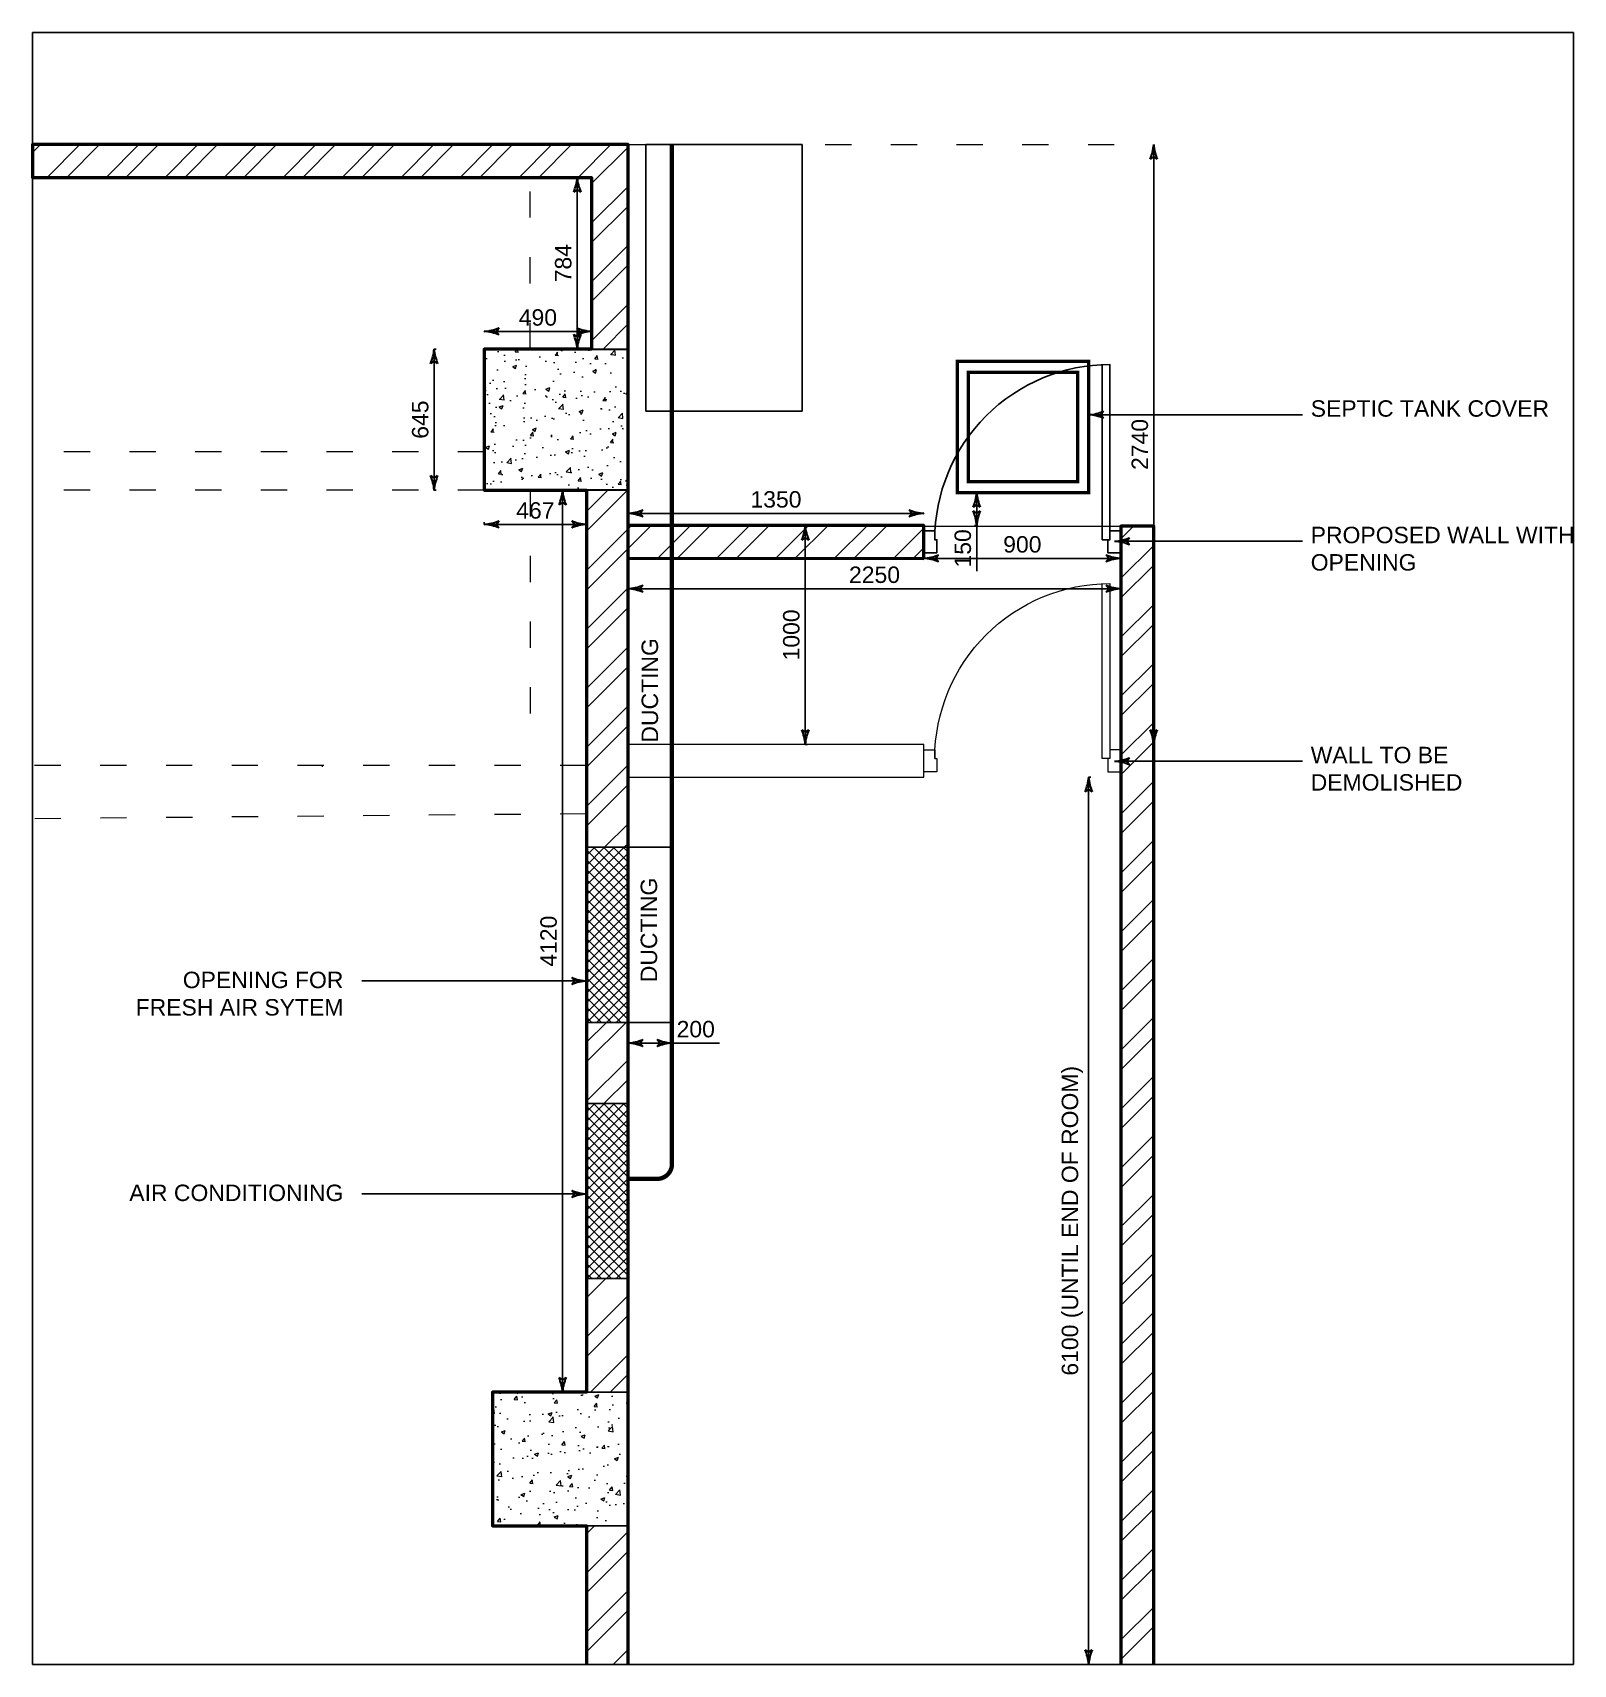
# Model space of a CAD drawing. Header units: millimetres. Extents: x 68727 to 319899, y -4876 to 265722.
# Drawn here: x 307883 to 314919, y 75611 to 83064 of the extents above; entities that cross this region are included whole.
import ezdxf

# ---------------------------------------------------------------- set-up
doc = ezdxf.new("R2010")
doc.units = ezdxf.units.MM
doc.linetypes.add('ACAD_ISO03W100', pattern=[30, 12, -18])
doc.linetypes.add('HIDDEN', pattern=[9.525, 6.35, -3.175])
for name, color, linetype in [('Dimensions', 172, 'Continuous'), ('Door', 23, 'Continuous'), ('POLY', 6, 'Continuous'), ('TEXTS', 1, 'Continuous'), ('Walls & Columns', 7, 'Continuous')]:
    doc.layers.add(name, color=color, linetype=linetype)
for name, color, linetype, lineweight in [('HACH', 252, 'Continuous', 13), ('LS_DR_Plan Beam', 9, 'HIDDEN', 0), ('LS_DR_Wall', 7, 'Continuous', 35), ('SECTIONS', 10, 'Continuous', 25), ('wall', 5, 'Continuous', 30)]:
    doc.layers.add(name, color=color, linetype=linetype, lineweight=lineweight)
doc.styles.get("Standard").update_dxf_attribs({"font": 'arial.ttf'})
doc.dimstyles.new('SC-25', dxfattribs={"dimtxt": 75, "dimasz": 0.4, "dimexe": 1, "dimexo": 100, "dimgap": 25, "dimtad": 1, "dimdec": 0, "dimzin": 0, "dimdsep": 46, "dimtxsty": 'Standard', "dimblk1": 'A1', "dimblk2": 'A1', "dimsah": 1, "dimcen": 0.09, "dimdle": 3, "dimclrd": 1, "dimclre": 1, "dimclrt": 1, "dimadec": 0, "dimazin": 0, "dimtfac": 1, "dimtdec": 0, "dimtofl": 0, "dimtmove": 0, "dimatfit": 2, "dimldrblk": 'A1', "dimfxl": 10, "dimfxlon": 1, "dimtolj": 1, "dimtzin": 0, "dimarcsym": 0})

msp = doc.modelspace()

# ---------------------------------------------------------------- texts
at = {"layer": 'TEXTS', "linetype": 'Continuous', "lineweight": 25, "char_height": 75}
for s, insert, attachment_point, rotation in [('SEPTIC TANK COVER ', (313719.2, 81385), 1, 360), ('PROPOSED WALL WITH OPENING', (313719.2, 80807.1), 1, 360), ('WALL TO BE\\PDEMOLISHED', (313719.2, 79802.1), 1, 360), ('OPENING FOR \\PFRESH AIR SYTEM', (309302.2, 78774.7), 3, 0), (' AIR CONDITIONING', (309302.2, 77802.2), 3, 0)]:
    msp.add_mtext_dynamic_manual_height_columns(s, width=1370.22, gutter_width=12.5, heights=[0], dxfattribs=dict(at, insert=insert, attachment_point=attachment_point, rotation=rotation))
at = {"layer": 'Walls & Columns', "char_height": 75, "attachment_point": 1, "rotation": 90}
for insert in [(310663.9, 79821.3), (310659.6, 78726.8)]:
    msp.add_mtext_dynamic_manual_height_columns('DUCTING', width=24159.375, gutter_width=47.5, heights=[47.9], dxfattribs=dict(at, insert=insert))

# ---------------------------------------------------------------- blocks, each defined once
blk = doc.blocks.new('A1')
at = {"layer": 'wall', "color": 1}
for p, q in [((-138, 0), (-167, 40)), ((-167, -40), (-138, 0))]:
    blk.add_line(p, q, dxfattribs=at)
for centre, start, end in [((53, 586), 248, 264.8035), ((53, -586), 95.1965, 112)]:
    blk.add_arc(centre, 589, start, end, dxfattribs=at)
blk = doc.blocks.new('*D987')
at = {"layer": 'Defpoints', "color": 0, "transparency": 16777216}
for p in [(310302.7, 80974.2), (310412.1, 80974.2), (310412.3, 76854.2)]:
    blk.add_point(p, dxfattribs=at)
at = {"layer": 'Dimensions', "color": 1, "lineweight": -2, "transparency": 16777216}
for p, q in [((310312.1, 80974.2), (310301.7, 80974.2)), ((310302.7, 76854.6), (310302.7, 80973.8)), ((310312.3, 76854.2), (310301.7, 76854.2))]:
    blk.add_line(p, q, dxfattribs=at)
at = {"layer": 'Dimensions', "color": 1, "lineweight": -2, "transparency": 16777216, "xscale": 0.4, "yscale": 0.4, "zscale": 0.4}
for p, rotation in [((310302.7, 80974.2), 90), ((310302.7, 76854.2), 270)]:
    blk.add_blockref('A1', p, dxfattribs=dict(at, rotation=rotation))
at = {"layer": 'Dimensions', "color": 1, "transparency": 16777216, "insert": (310239.4, 78914.2), "char_height": 75, "attachment_point": 5, "rotation": 90}
blk.add_mtext('\\A1;4120', dxfattribs=at)
blk = doc.blocks.new('*D981')
at = {"layer": 'Defpoints', "color": 0, "transparency": 16777216}
for p in [(309945.3, 80974.2), (310412.1, 80974.1), (309945.3, 80818)]:
    blk.add_point(p, dxfattribs=at)
at = {"layer": 'Dimensions', "color": 1, "lineweight": -2, "transparency": 16777216}
for p, q in [((309945.3, 80828), (309945.3, 80817)), ((310411.7, 80818), (309945.7, 80818)), ((310412.1, 80828), (310412.1, 80817))]:
    blk.add_line(p, q, dxfattribs=at)
at = {"layer": 'Dimensions', "color": 1, "lineweight": -2, "transparency": 16777216, "xscale": 0.4, "yscale": 0.4, "zscale": 0.4, "rotation": 180}
blk.add_blockref('A1', (309945.3, 80818), dxfattribs=at)
at = {"layer": 'Dimensions', "color": 1, "lineweight": -2, "transparency": 16777216, "xscale": 0.4, "yscale": 0.4, "zscale": 0.4}
blk.add_blockref('A1', (310412.1, 80818), dxfattribs=at)
at = {"layer": 'Dimensions', "color": 1, "transparency": 16777216, "insert": (310178.7, 80881.3), "char_height": 75, "attachment_point": 5}
blk.add_mtext('\\A1;467', dxfattribs=at)
blk = doc.blocks.new('*D982')
at = {"layer": 'Defpoints', "color": 0, "transparency": 16777216}
for p in [(309716.5, 81619.2), (309945.3, 81619.2), (309945.3, 80974.2)]:
    blk.add_point(p, dxfattribs=at)
at = {"layer": 'Dimensions', "color": 1, "lineweight": -2, "transparency": 16777216}
for p, q in [((309726.5, 81619.2), (309715.5, 81619.2)), ((309716.5, 80974.6), (309716.5, 81618.8)), ((309726.5, 80974.2), (309715.5, 80974.2))]:
    blk.add_line(p, q, dxfattribs=at)
at = {"layer": 'Dimensions', "color": 1, "lineweight": -2, "transparency": 16777216, "xscale": 0.4, "yscale": 0.4, "zscale": 0.4}
for p, rotation in [((309716.5, 81619.2), 90), ((309716.5, 80974.2), 270)]:
    blk.add_blockref('A1', p, dxfattribs=dict(at, rotation=rotation))
at = {"layer": 'Dimensions', "color": 1, "transparency": 16777216, "insert": (309653.2, 81296.7), "char_height": 75, "attachment_point": 5, "rotation": 90}
blk.add_mtext('\\A1;645', dxfattribs=at)
blk = doc.blocks.new('*D983')
at = {"layer": 'Defpoints', "color": 0, "transparency": 16777216}
for p in [(310435.3, 81699.5), (309945.3, 81619.2), (310435.3, 81619.2)]:
    blk.add_point(p, dxfattribs=at)
at = {"layer": 'Dimensions', "color": 1, "lineweight": -2, "transparency": 16777216}
for p, q in [((309945.3, 81699.5), (309945.3, 81700.5)), ((309945.7, 81699.5), (310434.9, 81699.5)), ((310435.3, 81699.5), (310435.3, 81700.5))]:
    blk.add_line(p, q, dxfattribs=at)
at = {"layer": 'Dimensions', "color": 1, "lineweight": -2, "transparency": 16777216, "xscale": 0.4, "yscale": 0.4, "zscale": 0.4, "rotation": 180}
blk.add_blockref('A1', (309945.3, 81699.5), dxfattribs=at)
at = {"layer": 'Dimensions', "color": 1, "lineweight": -2, "transparency": 16777216, "xscale": 0.4, "yscale": 0.4, "zscale": 0.4}
blk.add_blockref('A1', (310435.3, 81699.5), dxfattribs=at)
at = {"layer": 'Dimensions', "color": 1, "transparency": 16777216, "insert": (310190.3, 81762.8), "char_height": 75, "attachment_point": 5}
blk.add_mtext('\\A1;490', dxfattribs=at)
blk = doc.blocks.new('*D984')
at = {"layer": 'Defpoints', "color": 0, "transparency": 16777216}
for p in [(310369.7, 82403.2), (310435.3, 82403.2), (310435.3, 81619.2)]:
    blk.add_point(p, dxfattribs=at)
at = {"layer": 'Dimensions', "color": 1, "lineweight": -2, "transparency": 16777216}
for p, q in [((310369.7, 82403.2), (310368.7, 82403.2)), ((310369.7, 81619.6), (310369.7, 82402.8)), ((310369.7, 81619.2), (310368.7, 81619.2))]:
    blk.add_line(p, q, dxfattribs=at)
at = {"layer": 'Dimensions', "color": 1, "lineweight": -2, "transparency": 16777216, "xscale": 0.4, "yscale": 0.4, "zscale": 0.4}
for p, rotation in [((310369.7, 82403.2), 90), ((310369.7, 81619.2), 270)]:
    blk.add_blockref('A1', p, dxfattribs=dict(at, rotation=rotation))
at = {"layer": 'Dimensions', "color": 1, "transparency": 16777216, "insert": (310306.4, 82011.2), "char_height": 75, "attachment_point": 5, "rotation": 90}
blk.add_mtext('\\A1;784', dxfattribs=at)
blk = doc.blocks.new('*D985')
at = {"layer": 'Defpoints', "color": 0, "transparency": 16777216}
for p in [(312852.5, 80524.2), (310602.3, 79663.2), (312852.5, 79663.2)]:
    blk.add_point(p, dxfattribs=at)
at = {"layer": 'Dimensions', "color": 1, "lineweight": -2, "transparency": 16777216}
for p, q in [((310602.3, 80514.2), (310602.3, 80525.2)), ((310602.7, 80524.2), (312852.1, 80524.2)), ((312852.5, 80514.2), (312852.5, 80525.2))]:
    blk.add_line(p, q, dxfattribs=at)
at = {"layer": 'Dimensions', "color": 1, "lineweight": -2, "transparency": 16777216, "xscale": 0.4, "yscale": 0.4, "zscale": 0.4, "rotation": 180}
blk.add_blockref('A1', (310602.3, 80524.2), dxfattribs=at)
at = {"layer": 'Dimensions', "color": 1, "lineweight": -2, "transparency": 16777216, "xscale": 0.4, "yscale": 0.4, "zscale": 0.4}
blk.add_blockref('A1', (312852.5, 80524.2), dxfattribs=at)
at = {"layer": 'Dimensions', "color": 1, "transparency": 16777216, "insert": (311727.4, 80587.5), "char_height": 75, "attachment_point": 5}
blk.add_mtext('\\A1;2250', dxfattribs=at)
blk = doc.blocks.new('*D986')
at = {"layer": 'Defpoints', "color": 0, "transparency": 16777216}
for p in [(312852.5, 79663.2), (312705.2, 75610.7), (312852.5, 75610.7)]:
    blk.add_point(p, dxfattribs=at)
at = {"layer": 'Dimensions', "color": 1, "lineweight": -2, "transparency": 16777216}
for p, q in [((312715.2, 79663.2), (312704.2, 79663.2)), ((312705.2, 79662.8), (312705.2, 75611.1)), ((312715.2, 75610.7), (312704.2, 75610.7))]:
    blk.add_line(p, q, dxfattribs=at)
at = {"layer": 'Dimensions', "color": 1, "lineweight": -2, "transparency": 16777216, "xscale": 0.4, "yscale": 0.4, "zscale": 0.4}
for p, rotation in [((312705.2, 79663.2), 90), ((312705.2, 75610.7), 270)]:
    blk.add_blockref('A1', p, dxfattribs=dict(at, rotation=rotation))
at = {"layer": 'Dimensions', "color": 1, "transparency": 16777216, "insert": (312631, 77637), "char_height": 75, "attachment_point": 5, "rotation": 90}
blk.add_mtext('\\A1;6100 (UNTIL END OF ROOM)', dxfattribs=at)
blk = doc.blocks.new('*D989')
at = {"layer": 'Defpoints', "color": 0, "transparency": 16777216}
for p in [(310602.3, 80868.5), (311952.5, 80809.6), (310602.3, 79813.2)]:
    blk.add_point(p, dxfattribs=at)
at = {"layer": 'POLY', "color": 1, "lineweight": -2, "transparency": 16777216}
for p, q in [((310602.3, 80858.5), (310602.3, 80869.5)), ((311952.1, 80868.5), (310602.7, 80868.5)), ((311952.5, 80868.5), (311952.5, 80869.5))]:
    blk.add_line(p, q, dxfattribs=at)
at = {"layer": 'POLY', "color": 1, "lineweight": -2, "transparency": 16777216, "xscale": 0.4, "yscale": 0.4, "zscale": 0.4, "rotation": 180}
blk.add_blockref('A1', (310602.3, 80868.5), dxfattribs=at)
at = {"layer": 'POLY', "color": 1, "lineweight": -2, "transparency": 16777216, "xscale": 0.4, "yscale": 0.4, "zscale": 0.4}
blk.add_blockref('A1', (311952.5, 80868.5), dxfattribs=at)
at = {"layer": 'POLY', "color": 1, "transparency": 16777216, "insert": (311277.4, 80931.8), "char_height": 75, "attachment_point": 5}
blk.add_mtext('\\A1;1350', dxfattribs=at)
blk = doc.blocks.new('*D988')
at = {"layer": 'Defpoints', "color": 0, "transparency": 16777216}
for p in [(311952.5, 80809.6), (312852.5, 80809.6), (312852.5, 80663)]:
    blk.add_point(p, dxfattribs=at)
at = {"layer": 'POLY', "color": 1, "lineweight": -2, "transparency": 16777216}
for p, q in [((311952.5, 80673), (311952.5, 80662)), ((311952.9, 80663), (312852.1, 80663)), ((312852.5, 80673), (312852.5, 80662))]:
    blk.add_line(p, q, dxfattribs=at)
at = {"layer": 'POLY', "color": 1, "lineweight": -2, "transparency": 16777216, "xscale": 0.4, "yscale": 0.4, "zscale": 0.4, "rotation": 180}
blk.add_blockref('A1', (311952.5, 80663), dxfattribs=at)
at = {"layer": 'POLY', "color": 1, "lineweight": -2, "transparency": 16777216, "xscale": 0.4, "yscale": 0.4, "zscale": 0.4}
blk.add_blockref('A1', (312852.5, 80663), dxfattribs=at)
at = {"layer": 'POLY', "color": 1, "transparency": 16777216, "insert": (312402.5, 80726.3), "char_height": 75, "attachment_point": 5}
blk.add_mtext('\\A1;900', dxfattribs=at)
blk = doc.blocks.new('*D990')
at = {"color": 1, "lineweight": -2, "transparency": 16777216}
for p, q in [((313002.5, 82553.2), (313003.5, 82553.2)), ((313002.5, 79813.6), (313002.5, 82552.8)), ((313002.5, 79813.2), (313003.5, 79813.2))]:
    blk.add_line(p, q, dxfattribs=at)
at = {"layer": 'Defpoints', "color": 0, "transparency": 16777216}
for p in [(313002.5, 82553.2), (313002.5, 82553.2), (313002.5, 79813.2)]:
    blk.add_point(p, dxfattribs=at)
at = {"color": 1, "lineweight": -2, "transparency": 16777216, "xscale": 0.4, "yscale": 0.4, "zscale": 0.4}
for p, rotation in [((313002.5, 82553.2), 90), ((313002.5, 79813.2), 270)]:
    blk.add_blockref('A1', p, dxfattribs=dict(at, rotation=rotation))
at = {"color": 1, "transparency": 16777216, "insert": (312939.3, 81183.2), "char_height": 75, "attachment_point": 5, "rotation": 90}
blk.add_mtext('\\A1;2740', dxfattribs=at)
blk = doc.blocks.new('D900')
for points in [[(0, 840), (0, 900), (100, 900), (100, 850), (60, 850), (60, 840)], [(0, 60), (0, 0), (100, 0), (100, 50), (60, 50), (60, 60)]]:
    blk.add_lwpolyline(points, close=True)
blk.add_lwpolyline([(60, 850, -0.414214), (860, 50), (60, 50), (60, 85), (859.2, 85)], format="xyb")
blk = doc.blocks.new('fwgwef')
at = {"layer": 'HACH'}
blk.add_lwpolyline([(1400.3, 84.9, -0.414214), (2200.3, 884.9), (2200.3, 84.9), (2165.3, 84.9), (2165.3, 884.1)], format="xyb", dxfattribs=at)
for points in [[(1350.3, 0), (1350.3, 150), (0, 150)], [(0, 0), (1350.3, -0.1)]]:
    blk.add_lwpolyline(points, dxfattribs=at)
for points in [[(1410.3, 24.9), (1350.3, 24.9), (1350.3, 124.9), (1400.3, 124.9), (1400.3, 84.9), (1410.3, 84.9)], [(2190.3, 24.9), (2250.3, 24.9), (2250.3, 124.9), (2200.3, 124.9), (2200.3, 84.9), (2190.3, 84.9)]]:
    blk.add_lwpolyline(points, close=True, dxfattribs=at)
blk = doc.blocks.new('*D992')
at = {"color": 1, "lineweight": -2, "transparency": 16777216}
for p, q in [((311421, 80813.1), (311410, 80813.1)), ((311411, 79813.6), (311411, 80812.7)), ((311421, 79813.2), (311410, 79813.2))]:
    blk.add_line(p, q, dxfattribs=at)
at = {"layer": 'Defpoints', "color": 0, "transparency": 16777216}
for p in [(311411, 80813.1), (311721.3, 80813.1), (311721.3, 79813.2)]:
    blk.add_point(p, dxfattribs=at)
at = {"color": 1, "lineweight": -2, "transparency": 16777216, "xscale": 0.4, "yscale": 0.4, "zscale": 0.4}
for p, rotation in [((311411, 80813.1), 90), ((311411, 79813.2), 270)]:
    blk.add_blockref('A1', p, dxfattribs=dict(at, rotation=rotation))
at = {"color": 1, "transparency": 16777216, "insert": (311347.7, 80313.2), "char_height": 75, "attachment_point": 5, "rotation": 90}
blk.add_mtext('\\A1;1000', dxfattribs=at)
blk = doc.blocks.new('*D993')
at = {"color": 1, "lineweight": -2, "transparency": 16777216}
for p, q in [((310602.3, 78448.6), (310602.3, 78447.6)), ((310602.7, 78448.6), (310801.9, 78448.6)), ((310802.3, 78448.6), (310802.3, 78447.6)), ((310802.3, 78448.6), (311019.4, 78448.6))]:
    blk.add_line(p, q, dxfattribs=at)
at = {"layer": 'Defpoints', "color": 0, "transparency": 16777216}
for p in [(310602.3, 78543.3), (310802.3, 78543.3), (310802.3, 78448.6)]:
    blk.add_point(p, dxfattribs=at)
at = {"color": 1, "lineweight": -2, "transparency": 16777216, "xscale": 0.4, "yscale": 0.4, "zscale": 0.4, "rotation": 180}
blk.add_blockref('A1', (310602.3, 78448.6), dxfattribs=at)
at = {"color": 1, "lineweight": -2, "transparency": 16777216, "xscale": 0.4, "yscale": 0.4, "zscale": 0.4}
blk.add_blockref('A1', (310802.3, 78448.6), dxfattribs=at)
at = {"color": 1, "transparency": 16777216, "insert": (310911, 78511.9), "char_height": 75, "attachment_point": 5}
blk.add_mtext('\\A1;200', dxfattribs=at)
blk = doc.blocks.new('*D994')
at = {"color": 1, "lineweight": -2, "transparency": 16777216}
for p, q in [((312194.2, 80963.1), (312195.2, 80963.1)), ((312194.2, 80962.7), (312194.2, 80813.5)), ((312184.2, 80813.1), (312195.2, 80813.1)), ((312194.2, 80813.1), (312194.2, 80604.3))]:
    blk.add_line(p, q, dxfattribs=at)
at = {"layer": 'Defpoints', "color": 0, "transparency": 16777216}
for p in [(312105.5, 80963.1), (311952.5, 80813.1), (312194.2, 80813.1)]:
    blk.add_point(p, dxfattribs=at)
at = {"color": 1, "lineweight": -2, "transparency": 16777216, "xscale": 0.4, "yscale": 0.4, "zscale": 0.4}
for p, rotation in [((312194.2, 80963.1), 90), ((312194.2, 80813.1), 270)]:
    blk.add_blockref('A1', p, dxfattribs=dict(at, rotation=rotation))
at = {"color": 1, "transparency": 16777216, "insert": (312130.9, 80708.5), "char_height": 75, "attachment_point": 5, "rotation": 90}
blk.add_mtext('\\A1;150', dxfattribs=at)

# ---------------------------------------------------------------- dimensions: what is measured, and where the dimension line sits
for base, p1, p2, picture, middle in [((313002.5, 82553.2), (313002.5, 79813.2), (313002.5, 82553.2), '*D990', (312939.3, 81183.2)), ((312194.2, 80813.1), (312105.5, 80963.1), (311952.5, 80813.1), '*D994', (312130.9, 80708.5)), ((311411, 80813.1), (311721.3, 79813.2), (311721.3, 80813.1), '*D992', (311347.7, 80313.2))]:
    dim = msp.add_linear_dim(base=base, p1=p1, p2=p2, angle=90, dimstyle='SC-25')
    dim.commit()
    dim.dimension.update_dxf_attribs({"geometry": picture, "text_midpoint": middle})
dim = msp.add_linear_dim(base=(310802.3, 78448.6), p1=(310602.3, 78543.3), p2=(310802.3, 78543.3), dimstyle='SC-25')
dim.commit()
dim.dimension.update_dxf_attribs({"geometry": '*D993', "text_midpoint": (310911, 78511.9)})
at = {"layer": 'Dimensions'}
for base, p1, p2, picture, middle in [((310369.7, 82403.2), (310435.3, 81619.2), (310435.3, 82403.2), '*D984', (310306.4, 82011.2)), ((309716.5, 81619.2), (309945.3, 80974.2), (309945.3, 81619.2), '*D982', (309653.2, 81296.7)), ((310302.7, 80974.2), (310412.3, 76854.2), (310412.1, 80974.2), '*D987', (310239.4, 78914.2))]:
    dim = msp.add_linear_dim(base=base, p1=p1, p2=p2, angle=90, dimstyle='SC-25', dxfattribs=at)
    dim.commit()
    dim.dimension.update_dxf_attribs({"geometry": picture, "text_midpoint": middle})
for base, p1, p2, picture, middle in [((310435.3, 81699.5), (309945.3, 81619.2), (310435.3, 81619.2), '*D983', (310190.3, 81762.8)), ((309945.3, 80818), (310412.1, 80974.1), (309945.3, 80974.2), '*D981', (310178.7, 80881.3)), ((312852.5, 80524.2), (310602.3, 79663.2), (312852.5, 79663.2), '*D985', (311727.4, 80587.5))]:
    dim = msp.add_linear_dim(base=base, p1=p1, p2=p2, dimstyle='SC-25', dxfattribs=at)
    dim.commit()
    dim.dimension.update_dxf_attribs({"geometry": picture, "text_midpoint": middle})
dim = msp.add_linear_dim(base=(312705.2, 75610.7), p1=(312852.5, 79663.2), p2=(312852.5, 75610.7), angle=90, text='6100 (UNTIL END OF ROOM)', dimstyle='SC-25', dxfattribs=at)
dim.commit()
dim.dimension.update_dxf_attribs({"geometry": '*D986', "text_midpoint": (312631, 77637)})
at = {"layer": 'POLY'}
for base, p2, picture, middle in [((310602.3, 80868.5), (310602.3, 79813.2), '*D989', (311277.4, 80931.8)), ((312852.5, 80663), (312852.5, 80809.6), '*D988', (312402.5, 80726.3))]:
    dim = msp.add_linear_dim(base=base, p1=(311952.5, 80809.6), p2=p2, dimstyle='SC-25', dxfattribs=at)
    dim.commit()
    dim.dimension.update_dxf_attribs({"geometry": picture, "text_midpoint": middle})

# ---------------------------------------------------------------- hatches: boundary and pattern name
at = {"layer": 'HACH'}
h = msp.add_hatch(dxfattribs=at)
h.set_pattern_fill('ANSI32', color=256, scale=20)
h.set_pattern_definition([(45, (-532956.82, -131860.55), (-134.70384, 134.70384), []), (45, (-532867.02, -131860.55), (-134.70384, 134.70384), [])])
h.paths.add_polyline_path([(310602.3, 82553.2), (307883.1, 82553.2), (307883.1, 82403.2), (310435.3, 82403.2), (310435.3, 81619.2), (310602.3, 81619.2)])
h = msp.add_hatch(dxfattribs=at)
h.set_pattern_fill('AR-CONC', color=256)
h.set_pattern_definition([(50, (-532956.82, -131860.55), (182.18467, -15.939086), [19.05, -209.55]), (355, (-532956.82, -131860.55), (-35.24342, 191.056845), [15.24, -167.640584]), (100.451445, (-532941.64, -131861.88), (146.941247, 175.117752), [16.19001, -178.090245]), (46.1842, (-532956.82, -131809.75), (271.07904, -42.04233), [28.575, -314.325]), (96.635558, (-532934.23, -131813.25), (237.404134, 247.426125), [24.28502, -267.13561]), (351.18415, (-532956.82, -131809.75), (237.40413, 247.426125), [22.85997, -251.45973]), (21, (-532931.42, -131822.45), (151.61439, -102.265198), [19.05, -209.55]), (326, (-532931.42, -131822.45), (61.80203, 184.187966), [15.24, -167.64]), (71.451445, (-532918.79, -131830.97), (213.41642, 81.92277), [16.19001, -178.089938]), (37.5, (-532956.82, -131860.55), (3.0886033, 84.555039), [0, -165.608, 0, -170.18, 0, -168.275]), (7.5, (-532956.82, -131860.55), (66.8196625, 100.180575), [0, -97.028, 0, -161.798, 0, -64.135]), (327.5, (-533013.465, -131860.55), (135.590595, -5.728744), [0, -63.5, 0, -198.12, 0, -262.89]), (317.5, (-533038.87, -131860.55), (148.129181, 25.426491), [0, -82.55, 0, -131.572, 0, -186.69])])
h.paths.add_polyline_path([(310602.3, 81619.2), (309945.3, 81619.2), (309945.3, 80974.2), (310602.3, 80974.2)])
h = msp.add_hatch(dxfattribs=at)
h.set_pattern_fill('ANSI32', color=256, scale=20)
h.paths.add_polyline_path([(310602.3, 80974.2), (310412.1, 80974.2), (310412.1, 79711.2), (310412.1, 79531.2), (310412.3, 79531.2), (310412.3, 79343.3), (310602.3, 79343.3)])
h.paths.add_polyline_path([(310602.3, 78543.3), (310412.3, 78543.3), (310412.3, 78172.7), (310602.3, 78172.7)])
h.paths.add_polyline_path([(310602.3, 77372.7), (310412.3, 77372.7), (310412.3, 76854.2), (310602.3, 76854.2)])
h.paths.add_polyline_path([(310602.3, 76244.2), (310412.3, 76244.2), (310412.3, 75610.7), (310602.3, 75610.7)])
h = msp.add_hatch(dxfattribs=at)
h.set_pattern_fill('ANSI32', color=256, scale=20)
h.paths.add_polyline_path([(311952.5, 80813.1), (310802.3, 80813.1), (310802.3, 80663.1), (311952.5, 80663)])
h.paths.add_polyline_path([(310802.3, 80813.1), (310602.3, 80813.1), (310602.3, 80663.1), (310802.3, 80663.1)])
h = msp.add_hatch(dxfattribs=at)
h.set_pattern_fill('ANSI32', color=256, scale=20)
h.set_pattern_definition([(45, (92005.3, 894.51), (-134.70384, 134.70384), []), (45, (92095.1, 894.51), (-134.70384, 134.70384), [])])
h.paths.add_polyline_path([(312852.5, 75610.7), (313002.5, 75610.7), (313002.5, 80809.6), (312852.5, 80809.6), (312852.5, 79763.1), (312852.5, 79763.1), (312852.5, 79663.1)])
h = msp.add_hatch(dxfattribs=at)
h.set_pattern_fill('ANSI37', color=256, scale=10)
h.paths.add_polyline_path([(310602.3, 79343.3), (310412.1, 79343.3), (310412.1, 79311.3), (310412.3, 79311.3), (310412.3, 78543.3), (310602.3, 78543.3)])
h = msp.add_hatch(dxfattribs=at)
h.set_pattern_fill('ANSI37', color=256, scale=10)
h.set_pattern_definition([(45, (0, -1170.625), (-22.4506403, 22.4506403), []), (135, (0, -1170.625), (-22.4506403, -22.4506403), [])])
h.paths.add_polyline_path([(310602.3, 78172.7), (310412.1, 78172.7), (310412.1, 78140.7), (310412.3, 78140.7), (310412.3, 77372.7), (310602.3, 77372.7)])
h = msp.add_hatch(dxfattribs=at)
h.set_pattern_fill('AR-CONC', color=256)
h.paths.add_polyline_path([(310602.3, 76854.2), (310413, 76854.2), (309982.3, 76854.2), (309982.3, 76244.2), (310412.3, 76244.2), (310602.3, 76244.2)])

# ---------------------------------------------------------------- linework, layer by layer
for points in [[(307883.1, 83064.4), (314918.6, 83064.4), (314918.6, 75610.7), (307883.1, 75610.7)], [(310683.2, 82553.2), (311396.3, 82553.2), (311396.3, 81336), (310683.2, 81336)], [(310412.1, 79343.3), (310602.3, 79343.3), (310602.3, 78543.3), (310412.1, 78543.3)], [(310602.3, 79343.3), (310802.3, 79343.3), (310802.3, 78543.3), (310602.3, 78543.3)], [(310412.1, 78172.7), (310602.3, 78172.7), (310602.3, 77372.7), (310412.1, 77372.7)]]:
    msp.add_lwpolyline(points, close=True)
for points in [[(310602.3, 78172.7), (310602.3, 81618.7)], [(310413, 76854.2), (310602.3, 76854.2)], [(310412.3, 76244.2), (310602.3, 76244.2)]]:
    msp.add_lwpolyline(points)
msp.add_lwpolyline([(311952.5, 80809.6), (312852.5, 80809.6)], dxfattribs=at)
at = {"layer": 'LS_DR_Plan Beam', "linetype": 'ACAD_ISO03W100', "ltscale": 10, "transparency": 33554508}
for p, q in [((310155.3, 81619.2), (310155.3, 82363.2)), ((309945.3, 81150.2), (307883.1, 81150.2)), ((309945.3, 80974.2), (307883.1, 80974.2)), ((310155.3, 80974.2), (310155.3, 79831.2)), ((310412.1, 79716.2), (307883.1, 79716.2)), ((309205.3, 79716.2), (309205.3, 79711.2)), ((310412.3, 79496.2), (307883.1, 79473.2))]:
    msp.add_line(p, q, dxfattribs=at)
msp.add_lwpolyline([(310602.3, 82553.2), (313002.5, 82553.2)], dxfattribs=at)
at = {"layer": 'LS_DR_Wall', "lineweight": 50, "ltscale": 0.25}
for points in [[(310602.3, 75610.7), (310602.3, 82553.2), (307883.1, 82553.2), (307883.1, 82403.2), (310435.3, 82403.2), (310435.3, 81619.2), (309945.3, 81619.2), (309945.3, 80974.2), (310412.1, 80974.2), (310412.1, 79711.2), (310412.1, 79711.2), (310412.1, 79531.2), (310412.3, 79531.2), (310412.3, 76854.2), (309982.3, 76854.2), (309982.3, 76244.2), (310412.3, 76244.2), (310412.3, 75610.7)], [(311952.5, 80663.1), (311952.5, 80813.1), (310602.3, 80813.1)], [(313002.5, 75610.7), (313002.5, 80809.6), (312852.5, 80809.6), (312852.5, 79663.2), (312852.5, 75610.7)], [(310602.3, 80663.1), (311952.5, 80663)]]:
    msp.add_lwpolyline(points, dxfattribs=at)
at = {"layer": 'LS_DR_Wall', "lineweight": 30, "ltscale": 0.25}
msp.add_lwpolyline([(309945.3, 81619.2), (310602.3, 81619.2), (310602.3, 80974.2), (309945.3, 80974.2)], close=True, dxfattribs=at)
at = {"layer": 'POLY', "color": 5, "linetype": 'ACAD_ISO03W100', "ltscale": 5, "transparency": 33554508, "const_width": 20}
msp.add_lwpolyline([(310802.3, 82553.2), (310802.3, 77895.6, -0.414214), (310735.2, 77828.5), (310602.3, 77828.5)], format="xyb", dxfattribs=at)
at = {"layer": 'POLY', "color": 12, "const_width": 15}
for points in [[(312105.5, 80963.1), (312705.5, 80963.1), (312705.5, 81563.1), (312105.5, 81563.1)], [(312155.5, 81013.1), (312655.5, 81013.1), (312655.5, 81513.1), (312155.5, 81513.1)]]:
    msp.add_lwpolyline(points, close=True, dxfattribs=at)

# ---------------------------------------------------------------- block references
msp.add_blockref('fwgwef', (310602.3, 79663.2))
at = {"layer": 'Door', "rotation": 90.00000000000001}
msp.add_blockref('D900', (312852.5, 80688), dxfattribs=at)

msp.set_redraw_order([(e.dxf.handle, doc.entitydb.next_handle()) for e in msp.query("TEXT MTEXT ATTDEF DIMENSION ARC_DIMENSION")])  # texts and dimensions are drawn at this point

# ---------------------------------------------------------------- leaders
at = {"layer": 'SECTIONS'}
for points in [[(312705.5, 81318.8), (313681.5, 81318.8)], [(312824.3, 80740.9), (313681.5, 80740.9)], [(312824.3, 79735.9), (313681.5, 79735.9)], [(310412.3, 78732.3), (309386.3, 78732.3)], [(310412.3, 77759.7), (309386.3, 77759.7)]]:
    msp.add_leader(points, dimstyle='SC-25', override={"dimgap": 25, "dimtad": 0}, dxfattribs=at)

doc.saveas('drawing.dxf')
